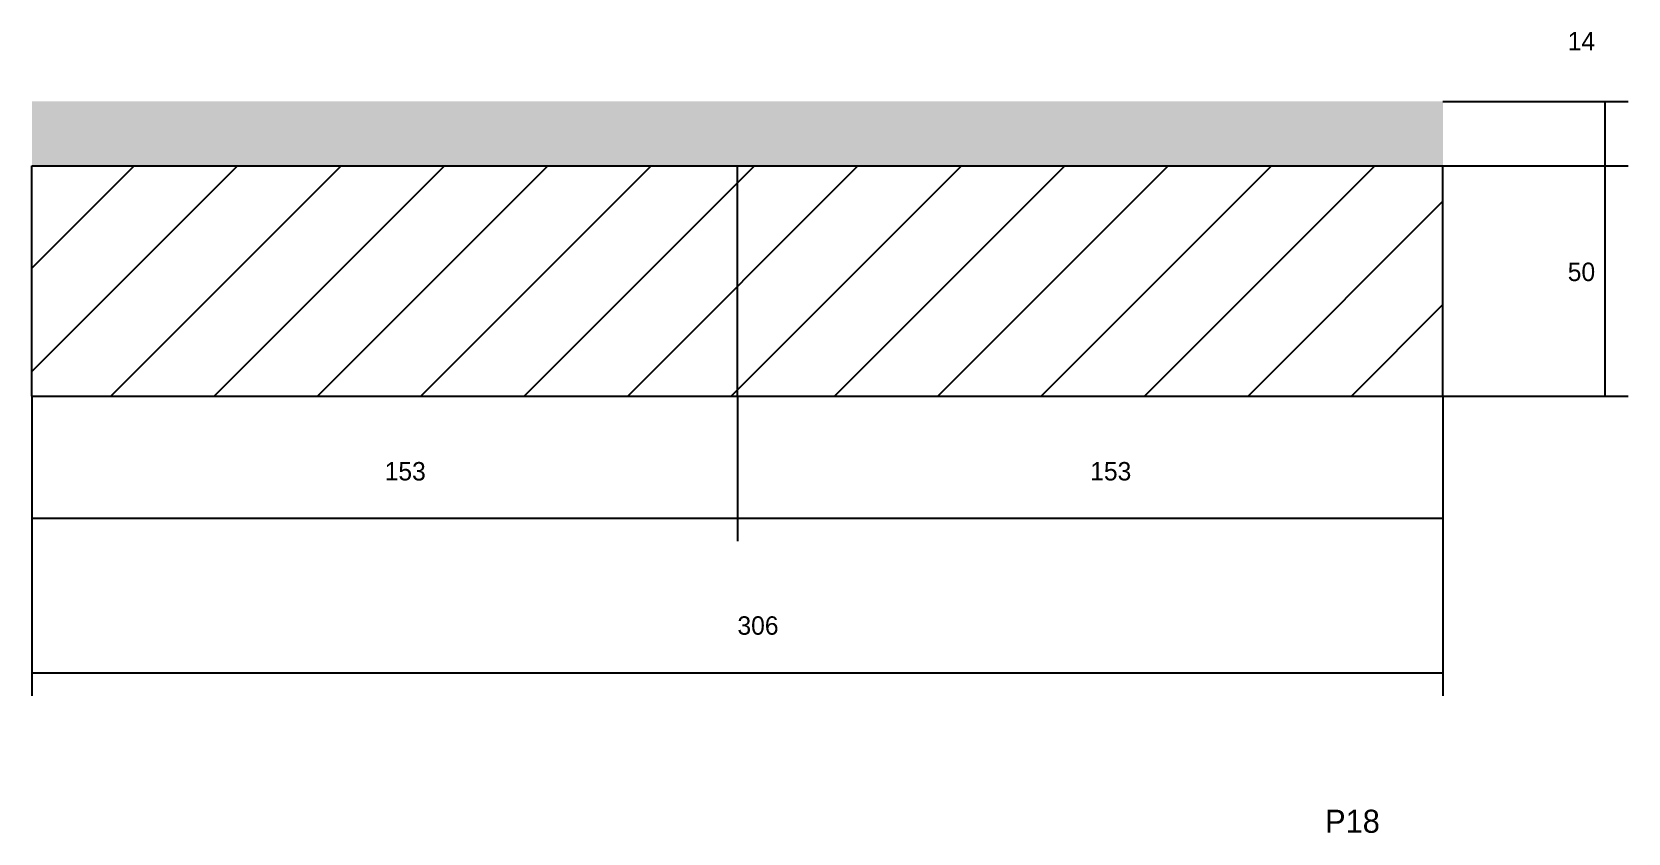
# Model space of a CAD drawing. Header units: metres. Extents: x -2848 to 21926, y -45195 to 1016.
# Drawn here: x 8837.2 to 9183.8, y -11154.3 to -10980.3 of the extents above; entities that cross this region are included whole.
import ezdxf

# ---------------------------------------------------------------- set-up
doc = ezdxf.new("R2010")
doc.units = ezdxf.units.M
for name, color, linetype in [('COTA', 4, 'Continuous'), ('NOMENCLATURA', 7, 'Continuous'), ('Painéis', 200, 'Continuous'), ('REAPROVEITAMENTO', 251, 'Continuous')]:
    doc.layers.add(name, color=color, linetype=linetype)

msp = doc.modelspace()

# ---------------------------------------------------------------- texts
at = {"layer": 'COTA'}
for s, p in [('14', (9170.7, -10984.3)), ('50', (9170.7, -11034.4)), ('153', (8913.8, -11077.7)), ('153', (9067, -11077.7)), ('306', (8990.4, -11111.2))]:
    msp.add_text(s, height=4, dxfattribs=at).set_placement(p)
at = {"layer": 'NOMENCLATURA'}
msp.add_text('P18', height=5, dxfattribs=at).set_placement((9118, -11154.2))

# ---------------------------------------------------------------- hatches: boundary and pattern name
at = {"layer": 'COTA'}
h = msp.add_hatch(dxfattribs=at)
h.set_pattern_fill('AR-CONC', scale=0.03)
h.paths.add_polyline_path([(9143.6, -11009.4), (9143.6, -10995.4), (8837.2, -10995.4), (8837.2, -11009.4)])
at = {"layer": 'REAPROVEITAMENTO'}
h = msp.add_hatch(dxfattribs=at)
h.set_pattern_fill('ANSI31', scale=5)
h.paths.add_polyline_path([(8837.2, -11009.4), (8837.2, -11059.4), (8837.2, -11059.4), (9143.6, -11059.4), (9143.6, -11059.4), (9143.6, -11009.4), (9143.6, -11009.4), (8837.2, -11009.4)])

# ---------------------------------------------------------------- linework, layer by layer
at = {"layer": 'COTA'}
for p, q in [((9143.6, -10995.4), (9183.8, -10995.4)), ((9178.8, -11009.4), (9178.8, -10995.4)), ((9143.6, -11009.4), (9183.8, -11009.4)), ((9143.6, -11009.4), (9183.8, -11009.4)), ((9178.8, -11059.4), (9178.8, -11009.4)), ((8837.2, -11059.4), (8837.2, -11090.9)), ((8837.2, -11059.4), (8837.2, -11124.5)), ((8990.4, -11059.4), (8990.4, -11090.9)), ((8990.4, -11059.4), (8990.4, -11090.9)), ((9143.6, -11059.4), (9143.6, -11090.9)), ((9143.6, -11059.4), (9183.8, -11059.4)), ((9143.6, -11059.4), (9143.6, -11124.5)), ((8837.2, -11085.9), (8990.4, -11085.9)), ((8990.4, -11085.9), (9143.6, -11085.9)), ((8837.2, -11119.5), (9143.6, -11119.5))]:
    msp.add_line(p, q, dxfattribs=at)
at = {"layer": 'Painéis'}
for p, q in [((8837.2, -11009.4), (9143.6, -11009.4)), ((8837.2, -11059.4), (8837.2, -11009.4)), ((8990.4, -11059.4), (8990.4, -11009.4)), ((9143.6, -11059.4), (9143.6, -11009.4)), ((8837.2, -11059.4), (9143.6, -11059.4))]:
    msp.add_line(p, q, dxfattribs=at)

msp.set_redraw_order([(e.dxf.handle, doc.entitydb.next_handle()) for e in msp.query("TEXT MTEXT ATTDEF DIMENSION ARC_DIMENSION")])  # texts and dimensions are drawn at this point

doc.saveas('drawing.dxf')
